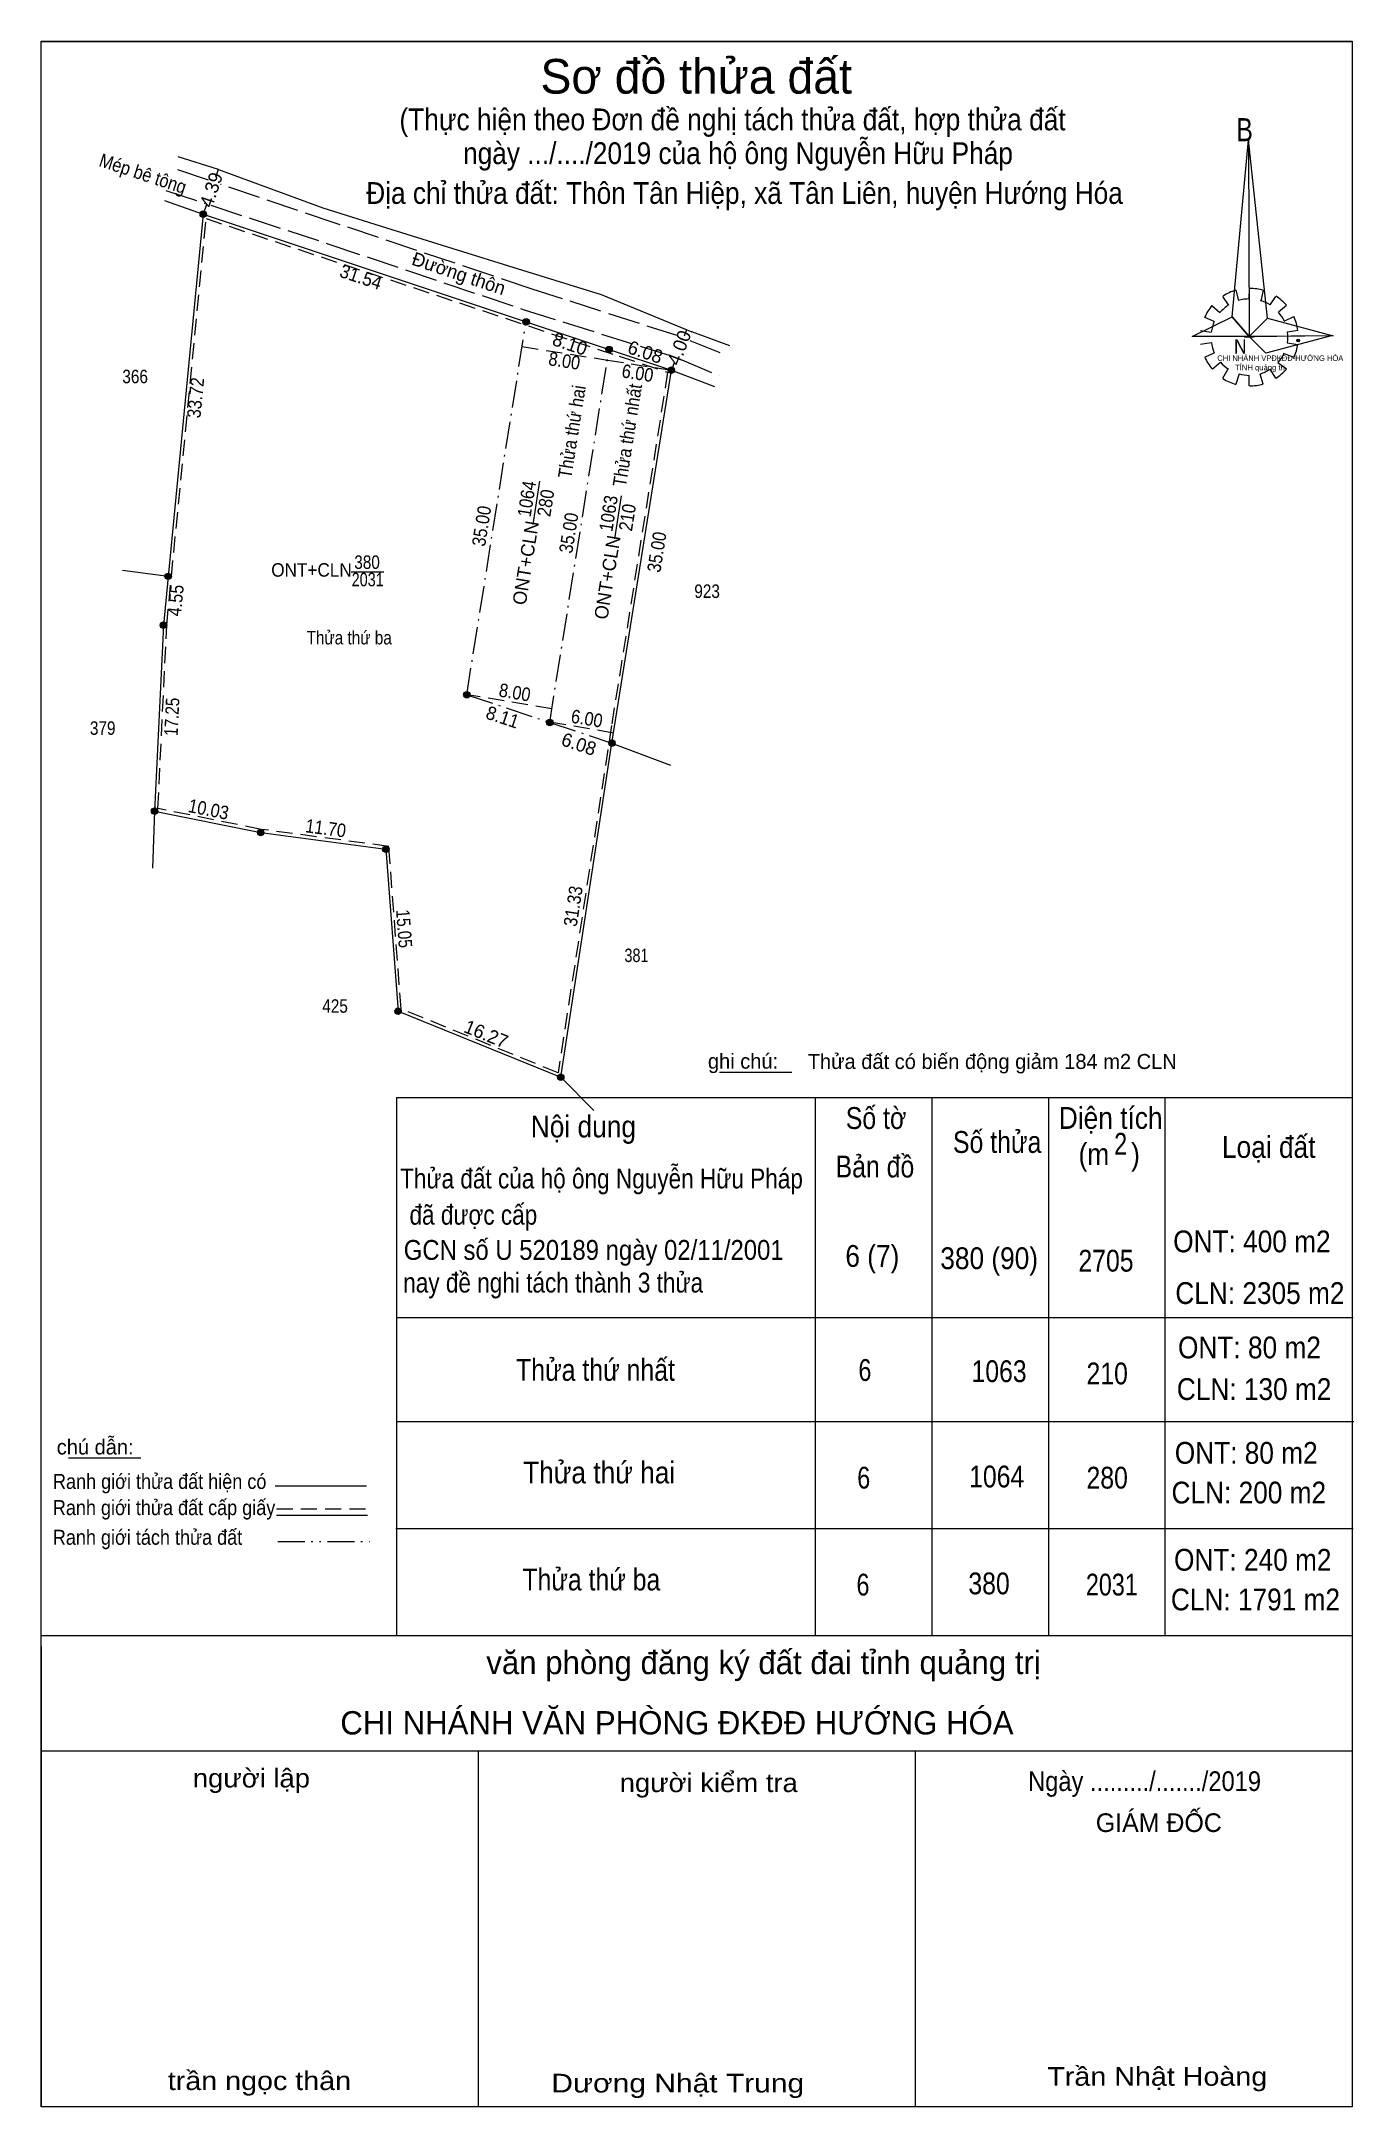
# Model space of a CAD drawing. Header units: metres. Extents: x 548017 to 549086, y 1838275 to 1838499.
# Drawn here: x 548832.4 to 548954, y 1838275.1 to 1838466.5 of the extents above; entities that cross this region are included whole.
import ezdxf
from ezdxf.enums import TextEntityAlignment as Align

# ---------------------------------------------------------------- set-up
doc = ezdxf.new("R2010")
doc.units = ezdxf.units.M
doc.header["$LTSCALE"] = 0.5
doc.header["$PDMODE"] = 32
doc.header["$PDSIZE"] = 0.25
for name, pattern in [('DASH_DOUBLE_DOT', [9.2, 5, -1.2, 0.3, -1.2, 0.3, -1.2]), ('DOT_DASHED', [7.7, 5, -1.2, 0.3, -1.2]), ('LONG_DASHED', [7.5, 6, -1.5]), ('MEDIUM_DASHED', [4.5, 3, -1.5])]:
    doc.linetypes.add(name, pattern=pattern)
for name, color, linetype, lineweight in [('1', 7, 'Continuous', 13), ('10', 7, 'Continuous', 13), ('17', 7, 'Continuous', 13), ('18', 7, 'Continuous', 13), ('23', 7, 'Continuous', 13), ('32', 7, 'Continuous', 13), ('5', 7, 'Continuous', 13), ('6', 7, 'Continuous', 13), ('63', 7, 'Continuous', 13)]:
    doc.layers.add(name, color=color, linetype=linetype, lineweight=lineweight)
doc.layers.add('7', color=7, linetype='Continuous')

msp = doc.modelspace()

# ---------------------------------------------------------------- texts
at = {"layer": '1'}
msp.add_text('Sơ đồ thửa đất', height=3.213, dxfattribs=at).set_placement((548893.085, 1838461.66), align=Align.CENTER)
for s, height, width, p in [('B', 2.139, 0.8, (548943.15, 1838457.25)), ('N', 1.337, 0.9, (548942.93, 1838437.56)), ('CHI NHÁNH VPĐKĐĐ-HƯỚNG HÓA', 0.506, 0.95, (548941.38, 1838436.89)), ('TỈNH quảng trị', 0.5062, 1.05, (548943.02, 1838436.02))]:
    msp.add_text(s, height=height, dxfattribs=dict(at, width=width)).set_placement(p)
for s, width, p in [('ONT+CLN', 0.95, (548857.43, 1838416.89)), ('2031', 0.8, (548862.64, 1838416)), ('380', 0.85, (548862.58, 1838417.61))]:
    msp.add_text(s, height=1.25, dxfattribs=dict(at, width=width)).set_placement(p, align=Align.CENTER)
for s, height, p in [('văn phòng đăng ký đất đai tỉnh quảng trị', 2.16, (548925.02, 1838315.17)), ('CHI NHÁNH VĂN PHÒNG ĐKĐĐ HƯỚNG HÓA', 2.16, (548922.5, 1838309.58)), ('GIÁM ĐỐC', 1.728, (548941.8, 1838300.54))]:
    msp.add_text(s, height=height, dxfattribs=at).set_placement(p, align=Align.RIGHT)
for s, height, width, p in [('người lập', 1.728, 1.1, (548857.29, 1838304.67)), ('người kiểm tra', 1.728, 1.1, (548902.5, 1838304.24)), ('trần ngọc thân', 1.728, 1.15, (548861.1, 1838276.62)), ('Dương Nhật Trung', 1.73, 1.2, (548903.09, 1838276.4)), ('Trần Nhật Hoàng', 1.728, 1.15, (548946.01, 1838277.02))]:
    msp.add_text(s, height=height, dxfattribs=dict(at, width=width)).set_placement(p, align=Align.RIGHT)
at = {"layer": '6'}
for s, height, p in [('ghi chú:', 1.39, (548894.17, 1838371.29)), ('Thửa đất có biến động giảm 184 m2 CLN', 1.39, (548903.42, 1838371.26)), ('chú dẫn:', 1.389, (548833.82, 1838335.53))]:
    msp.add_text(s, height=height, dxfattribs=at).set_placement(p)
for s, height, width, p in [('Số tờ', 2.025, 0.85, (548906.95, 1838365.7)), ('Diện tích', 2.025, 0.9, (548926.69, 1838365.71)), ('Nội dung', 2.025, 0.9, (548877.75, 1838364.92)), ('Số thửa', 2.025, 0.85, (548916.88, 1838363.48)), ('(m   )', 2.025, 0.9, (548928.52, 1838362.35)), ('2', 2.025, 0.8, (548931.82, 1838363.31)), ('Loại đất', 2.025, 0.9, (548941.81, 1838363.02)), ('Thửa đất của hộ ông Nguyễn Hữu Pháp', 1.84, 0.85, (548865.64, 1838360.19)), ('Bản đồ', 2.025, 0.85, (548906, 1838361.21)), (' đã được cấp ', 1.84, 0.85, (548865.93, 1838356.83)), ('ONT: 400 m2', 2.02, 0.9, (548937.29, 1838354.27)), ('GCN số U 520189 ngày 02/11/2001', 1.84, 0.9, (548865.98, 1838353.57)), ('6 (7)', 2.02, 0.9, (548906.91, 1838352.92)), ('380 (90)', 2.02, 0.9, (548915.71, 1838352.71)), ('2705', 2.02, 0.85, (548928.51, 1838352.48)), ('nay đề nghi tách thành 3 thửa', 1.84, 0.85, (548865.93, 1838350.54)), ('CLN: 2305 m2', 2.02, 0.9, (548937.49, 1838349.48)), ('ONT: 80 m2', 2.02, 0.9, (548937.74, 1838344.44)), ('Thửa thứ nhất', 2.025, 0.85, (548876.39, 1838342.36)), ('6', 2.02, 0.8, (548908.12, 1838342.35)), ('1063', 2.02, 0.85, (548918.6, 1838342.24)), ('210', 2.02, 0.85, (548929.26, 1838342.03)), ('CLN: 130 m2', 2.02, 0.9, (548937.63, 1838340.58)), ('Thửa thứ hai', 2.025, 0.9, (548877.04, 1838332.85)), ('ONT: 80 m2', 2.02, 0.9, (548937.44, 1838334.67)), ('Ranh giới thửa đất hiện có ', 1.389, 0.9, (548833.47, 1838332.34)), ('6', 2.02, 0.8, (548908.01, 1838332.37)), ('1064', 2.02, 0.85, (548918.38, 1838332.48)), ('280', 2.02, 0.85, (548929.26, 1838332.37)), ('CLN: 200 m2', 2.02, 0.9, (548937.14, 1838330.99)), ('Ranh giới thửa đất cấp giấy', 1.389, 0.9, (548833.46, 1838329.91)), ('Ranh giới tách thửa đất', 1.389, 0.9, (548833.46, 1838327.16)), ('ONT: 240 m2', 2.02, 0.9, (548937.37, 1838324.76)), ('Thửa thứ ba', 2.02, 0.85, (548876.98, 1838322.93)), ('6', 2.02, 0.8, (548907.94, 1838322.46)), ('380', 2.02, 0.85, (548918.31, 1838322.57)), ('2031', 2.02, 0.8, (548929.2, 1838322.46)), ('CLN: 1791 m2', 2.02, 0.9, (548937.08, 1838321.08))]:
    msp.add_text(s, height=height, dxfattribs=dict(at, width=width)).set_placement(p)
at = {"layer": '6', "width": 0.9}
msp.add_text('Ngày ........./......./2019', height=1.823, dxfattribs=at).set_placement((548934.64, 1838304.34), align=Align.CENTER)
at = {"layer": '63'}
for s, rotation, width, p in [('Mép bê tông', 341.754, 0.9, (548841.6143, 1838453.6535)), ('31.54', 341.571, 0.95, (548861.8174, 1838444.0811)), ('8.00', 351.08, 0.9, (548880.7731, 1838436.2772)), ('6.00', 350.993, 0.9, (548887.5622, 1838435.1451)), ('33.72', 84.469, 0.9, (548847.3106, 1838433.4148)), ('Thửa thứ hai', 80.96, 0.9, (548882.179, 1838430.2218)), ('Thửa thứ nhất', 80.96, 0.9, (548887.3266, 1838429.8968)), ('1064', 80.96, 0.9, (548877.9984, 1838424.0068)), ('280', 80.96, 0.9, (548879.7539, 1838423.6218)), ('35.00', 80.96, 0.9, (548873.8102, 1838421.4868)), ('1063', 80.96, 0.9, (548885.5728, 1838422.6618)), ('210', 80.96, 0.9, (548887.3239, 1838422.2818)), ('35.00', 80.96, 0.9, (548881.8902, 1838420.8468)), ('35.00', 80.96, 0.9, (548890.0502, 1838419.0768)), ('4.55', 84.578, 0.9, (548845.4658, 1838414.6309)), ('8.00', 350.502, 0.9, (548876.1719, 1838405.5504)), ('17.25', 87.242, 0.85, (548845.1077, 1838403.8699)), ('8.11', 341.52, 0.95, (548874.9519, 1838403.2814)), ('6.00', 350.491, 0.9, (548882.8517, 1838403.1301)), ('10.03', 348.556, 0.9, (548847.771, 1838394.7212)), ('11.70', 352.389, 0.9, (548858.6722, 1838392.9585)), ('31.33', 81.28, 0.9, (548882.2945, 1838386.2553)), ('15.05', 274.305, 0.85, (548865.398, 1838384.2169))]:
    msp.add_text(s, height=1.25, rotation=rotation, dxfattribs=dict(at, width=width)).set_placement(p, align=Align.CENTER)
for s, rotation, p in [('4.39', 71.524, (548848.7285, 1838452.5519)), ('Đường thôn', 341.423, (548870.8859, 1838444.3973)), ('8.10', 341.587, (548881.1876, 1838437.8715)), ('6.08', 341.595, (548888.1677, 1838437.1183)), ('4.00', 69.343, (548892.0904, 1838437.8895)), ('ONT+CLN', 80.96, (548877.8985, 1838418.0718)), ('ONT+CLN', 80.96, (548885.4685, 1838416.7318)), ('6.08', 341.595, (548882.0177, 1838400.7783)), ('16.27', 337.911, (548873.385, 1838373.921))]:
    msp.add_text(s, height=1.25, rotation=rotation, dxfattribs=at).set_placement(p, align=Align.CENTER)
for s, width, p in [('366', 0.85, (548841.085, 1838434.82)), ('923', 0.85, (548894.095, 1838414.92)), ('Thửa thứ ba', 0.85, (548860.925, 1838410.61)), ('379', 0.85, (548838.08, 1838402.23)), ('381', 0.8, (548887.55, 1838381.17)), ('425', 0.85, (548859.615, 1838376.47))]:
    msp.add_text(s, height=1.25, dxfattribs=dict(at, width=width)).set_placement(p, align=Align.CENTER)
at = {"layer": '7', "width": 0.9}
for s, height, p in [('(Thực hiện theo Đơn đề nghị tách thửa đất, hợp thửa đất ', 2.025, (548896.79, 1838458.26)), ('ngày .../..../2019 của hộ ông Nguyễn Hữu Pháp', 2.02, (548896.96, 1838455.13)), ('Địa chỉ thửa đất: Thôn Tân Hiệp, xã Tân Liên, huyện Hướng Hóa', 2.02, (548897.565, 1838451.44))]:
    msp.add_text(s, height=height, dxfattribs=at).set_placement(p, align=Align.CENTER)

# ---------------------------------------------------------------- hatches: boundary and pattern name
at = {"layer": '63'}
for points in [[(548847.7, 1838450.48, 1), (548847.1, 1838450.48, 1)], [(548877.62, 1838440.51, 1), (548877.02, 1838440.51, 1)], [(548885.31, 1838437.95, 1), (548884.71, 1838437.95, 1)], [(548891.08, 1838436.03, 1), (548890.48, 1838436.03, 1)], [(548844.45, 1838416.92, 1), (548843.85, 1838416.92, 1)], [(548844.02, 1838412.39, 1), (548843.42, 1838412.39, 1)], [(548872.12, 1838405.95, 1), (548871.52, 1838405.95, 1)], [(548879.81, 1838403.38, 1), (548879.21, 1838403.38, 1)], [(548885.58, 1838401.46, 1), (548884.98, 1838401.46, 1)], [(548843.19, 1838395.16, 1), (548842.59, 1838395.16, 1)], [(548853.02, 1838393.17, 1), (548852.42, 1838393.17, 1)], [(548864.62, 1838391.62, 1), (548864.02, 1838391.62, 1)], [(548865.75, 1838376.61, 1), (548865.15, 1838376.61, 1)], [(548880.83, 1838370.49, 1), (548880.23, 1838370.49, 1)]]:
    msp.add_hatch(color=256, dxfattribs=at).paths.add_polyline_path(points)

# ---------------------------------------------------------------- linework, layer by layer
at = {"layer": '1'}
for p, q in [((548942.43, 1838442.08), (548941.9, 1838442.87)), ((548943.1, 1838443.43), (548943.34, 1838442.48)), ((548944.34, 1838442.63), (548944.37, 1838443.61)), ((548945.64, 1838443.43), (548945.4, 1838442.44)), ((548946.28, 1838442.08), (548946.81, 1838442.87)), ((548941.1, 1838440.54), (548940.22, 1838440.91)), ((548940.86, 1838442.01), (548941.6, 1838441.37)), ((548947.79, 1838442.01), (548947.05, 1838441.4)), ((548947.58, 1838440.57), (548948.46, 1838441)), ((548939.83, 1838439.71), (548940.81, 1838439.56)), ((548940.81, 1838438.57), (548939.83, 1838438.42)), ((548943.87, 1838439.12), (548944.81, 1838439.12)), ((548948.88, 1838439.71), (548947.87, 1838439.56)), ((548947.87, 1838438.57), (548948.88, 1838438.42)), ((548940.22, 1838437.22), (548941.1, 1838437.65)), ((548941.69, 1838436.73), (548940.92, 1838436.11)), ((548946.99, 1838436.73), (548947.79, 1838436.14)), ((548948.49, 1838437.19), (548947.52, 1838437.56)), ((548941.9, 1838435.28), (548942.4, 1838436.14)), ((548943.4, 1838435.68), (548943.1, 1838434.73)), ((548944.34, 1838434.58), (548944.34, 1838435.53)), ((548945.31, 1838435.68), (548945.61, 1838434.76)), ((548946.81, 1838435.28), (548946.28, 1838436.11)), ((548865.32, 1838368.63), (548953.89, 1838368.63)), ((548865.32, 1838368.63), (548865.32, 1838318.76)), ((548904.12, 1838368.63), (548904.12, 1838318.76)), ((548914.92, 1838368.63), (548914.92, 1838318.76)), ((548925.72, 1838368.63), (548925.72, 1838318.76)), ((548936.52, 1838368.63), (548936.52, 1838318.76)), ((548865.32, 1838348.22), (548953.96, 1838348.22)), ((548865.32, 1838338.58), (548954.02, 1838338.58)), ((548865.25, 1838328.67), (548953.96, 1838328.67)), ((548865.32, 1838328.67), (548953.96, 1838328.67)), ((548832.39, 1838318.76), (548953.89, 1838318.76)), ((548832.39, 1838317.72), (548832.39, 1838275.08)), ((548865.25, 1838318.76), (548904.12, 1838318.76)), ((548832.39, 1838308.05), (548953.89, 1838308.05)), ((548872.89, 1838308.05), (548872.89, 1838275.08)), ((548913.39, 1838308.05), (548913.39, 1838275.08))]:
    msp.add_line(p, q, dxfattribs=at)
for points in [[(548832.39, 1838275.08), (548832.39, 1838466.5), (548953.89, 1838466.5), (548953.89, 1838275.08)], [(548832.39, 1838275.08), (548832.39, 1838466.5), (548953.89, 1838466.5), (548953.89, 1838275.08)], [(548944.28, 1838457.38), (548944.34, 1838439.16), (548942.75, 1838440.97)], [(548944.28, 1838457.38), (548944.34, 1838439.16), (548946.02, 1838440.85)], [(548939.04, 1838439.16), (548942.75, 1838440.97), (548944.34, 1838439.16)], [(548952.11, 1838439.22), (548944.34, 1838439.16), (548946.02, 1838440.85)], [(548952.06, 1838439.25), (548945.87, 1838437.59), (548944.34, 1838439.16)]]:
    msp.add_lwpolyline(points, close=True, dxfattribs=at)
at = {"layer": '1', "linetype": 'MEDIUM_DASHED'}
for points in [[(548885.24, 1838403.11), (548880.29, 1838370.91), (548865.74, 1838376.82), (548864.6, 1838391.89), (548852.77, 1838393.47), (548843.2, 1838395.4), (548844.02, 1838412.37), (548844.45, 1838416.89), (548847.66, 1838450.08), (548885.93, 1838437.33)], [(548885.93, 1838437.33), (548890.44, 1838435.83), (548885.24, 1838403.11)]]:
    msp.add_lwpolyline(points, dxfattribs=at)
at = {"layer": '1'}
for centre, major_axis, start_param, end_param in [((548944.3548, 1838439.092), (3.5602, 0), 2.13373541, 2.44496261), ((548944.3548, 1838439.092), (4.5427, 0), 1.84955988, 2.13900916), ((548944.3548, 1838439.092), (3.5602, 0), 1.56985589, 1.85611068), ((548944.3548, 1838439.092), (4.5427, 0), 1.27924208, 1.56332225), ((548944.3548, 1838439.092), (3.5602, 0), 1.00270906, 1.2755622), ((548944.3548, 1838439.092), (4.5427, 0), 0.71056237, 0.99687234), ((548944.3548, 1838439.092), (4.5427, 0), 2.43958176, 2.72400246), ((548944.3548, 1838439.092), (3.5602, 0), 2.72368549, 3.01515824), ((548944.3548, 1838439.092), (3.5602, 0), 0.42678376, 0.70646463), ((548944.3548, 1838439.092), (4.5427, 0), 0.1390515, 0.43393316), ((548944.3548, 1838439.092), (3.5602, 0), 3.28229955, 3.56105054), ((548944.3548, 1838439.092), (3.5602, 0), 6.13558388, 6.41618463), ((548944.3548, 1838439.092), (4.5427, 0), 5.85230288, 6.13839648), ((548944.3548, 1838439.092), (4.5427, 0), 3.56988637, 3.85691866), ((548944.3548, 1838439.092), (3.5602, 0), 3.86077574, 4.13258255), ((548944.3548, 1838439.092), (3.5602, 0), 5.56137327, 5.83951437), ((548944.3289, 1838439.065), (4.5427, 0), 4.1470906, 4.43659307), ((548944.3548, 1838439.092), (3.5602, 0), 4.43854677, 4.71314001), ((548944.3548, 1838439.092), (4.5427, 0), 4.71301008, 4.99761054), ((548944.3548, 1838439.092), (3.5602, 0), 4.99087134, 5.28933161), ((548944.3548, 1838439.092), (4.5427, 0), 5.28561416, 5.56798705)]:
    msp.add_ellipse(centre, major_axis=major_axis, ratio=0.995001, start_param=start_param, end_param=end_param, dxfattribs=at)
msp.add_point((548948.88, 1838438.79), dxfattribs=at)
at = {"layer": '10', "linetype": 'LONG_DASHED'}
for p, q in [((548847.88, 1838453.63), (548844.65, 1838454.72)), ((548843.93, 1838452.69), (548847.57, 1838451.49)), ((548859.73, 1838449.63), (548849.01, 1838453.25)), ((548848.1, 1838451.31), (548859.03, 1838447.72)), ((548877.87, 1838443.55), (548859.73, 1838449.63)), ((548859.03, 1838447.72), (548877.15, 1838441.63)), ((548891.4, 1838439.2), (548877.87, 1838443.55)), ((548877.15, 1838441.63), (548890.66, 1838437.38))]:
    msp.add_line(p, q, dxfattribs=at)
at = {"layer": '10'}
for p, q in [((548847.4, 1838450.48), (548844.15, 1838416.92)), ((548875.69, 1838445.69), (548884.29, 1838443.03)), ((548875.69, 1838445.69), (548884.29, 1838443.03)), ((548877.97, 1838421.74), (548878.6, 1838425.73)), ((548885.54, 1838420.4), (548886.17, 1838424.39)), ((548844.15, 1838416.92), (548839.9, 1838417.46))]:
    msp.add_line(p, q, dxfattribs=at)
at = {"layer": '10', "linetype": 'DOT_DASHED'}
for p, q in [((548871.82, 1838405.95), (548877.32, 1838440.51)), ((548879.51, 1838403.38), (548885.01, 1838437.95))]:
    msp.add_line(p, q, dxfattribs=at)
at = {"layer": '10'}
msp.add_lwpolyline([(548844.15, 1838416.92), (548843.72, 1838412.39), (548842.89, 1838395.16), (548852.72, 1838393.17), (548864.32, 1838391.62), (548865.45, 1838376.61), (548880.53, 1838370.49), (548885.28, 1838401.46), (548890.78, 1838436.03)], dxfattribs=at)
at = {"layer": '17'}
for p, q in [((548895.25, 1838370.97), (548901.96, 1838370.97)), ((548834.9, 1838335.21), (548841.61, 1838335.21))]:
    msp.add_line(p, q, dxfattribs=at)
at = {"layer": '18'}
for p, q in [((548864.39, 1838449.23), (548875.69, 1838445.69)), ((548875.69, 1838445.69), (548884.29, 1838443.03)), ((548884.29, 1838443.03), (548892.69, 1838439.58)), ((548896.19, 1838438.27), (548892.69, 1838439.58)), ((548890.78, 1838436.03), (548894.78, 1838434.52)), ((548885.28, 1838401.46), (548890.7, 1838399.43)), ((548880.53, 1838370.49), (548883.59, 1838367.42))]:
    msp.add_line(p, q, dxfattribs=at)
msp.add_lwpolyline([(548848.8, 1838454.64), (548858.47, 1838451.09), (548864.39, 1838449.23)], dxfattribs=at)
at = {"layer": '23'}
for p, q in [((548848.8, 1838454.64), (548845.06, 1838455.81)), ((548843.81, 1838451.77), (548847.4, 1838450.48))]:
    msp.add_line(p, q, dxfattribs=at)
at = {"layer": '32'}
for p, q in [((548847.4, 1838450.48), (548877.32, 1838440.51)), ((548877.32, 1838440.51), (548885.01, 1838437.95)), ((548885.01, 1838437.95), (548890.78, 1838436.03))]:
    msp.add_line(p, q, dxfattribs=at)
at = {"layer": '32', "linetype": 'MEDIUM_DASHED'}
for p, q in [((548876.96, 1838438.21), (548884.86, 1838436.97)), ((548884.85, 1838436.97), (548890.78, 1838436.03)), ((548879.71, 1838404.63), (548871.82, 1838405.95)), ((548885.43, 1838402.4), (548879.52, 1838403.39))]:
    msp.add_line(p, q, dxfattribs=at)
at = {"layer": '32', "linetype": 'LONG_DASHED'}
for p, q in [((548891.82, 1838439.06), (548891.83, 1838439.06)), ((548892.49, 1838438.79), (548895.84, 1838437.42)), ((548891.15, 1838437.23), (548891.16, 1838437.22)), ((548891.75, 1838436.98), (548895.22, 1838435.51))]:
    msp.add_line(p, q, dxfattribs=at)
at = {"layer": '32', "linetype": 'DOT_DASHED'}
for p, q in [((548871.82, 1838405.95), (548879.51, 1838403.38)), ((548879.51, 1838403.38), (548885.28, 1838401.46))]:
    msp.add_line(p, q, dxfattribs=at)
at = {"layer": '5'}
msp.add_lwpolyline([(548832.39, 1838466.51), (548953.89, 1838466.51), (548953.89, 1838275.08), (548832.39, 1838275.08)], close=True, dxfattribs=at)
at = {"layer": '6'}
for p, q in [((548854.05, 1838332.61), (548862.52, 1838332.61)), ((548854.19, 1838329.91), (548862.63, 1838329.91))]:
    msp.add_line(p, q, dxfattribs=at)
at = {"layer": '6', "linetype": 'MEDIUM_DASHED'}
msp.add_line((548854.19, 1838330.48), (548862.7, 1838330.48), dxfattribs=at)
at = {"layer": '63'}
for p, q in [((548848.79, 1838454.64), (548848.54, 1838453.88)), ((548847.7, 1838451.37), (548847.4, 1838450.48)), ((548892.19, 1838439.77), (548891.97, 1838439.19)), ((548891.03, 1838436.71), (548890.78, 1838436.03)), ((548861.12, 1838417.35), (548864.13, 1838417.35)), ((548842.89, 1838395.16), (548842.69, 1838389.87))]:
    msp.add_line(p, q, dxfattribs=at)
at = {"layer": '63', "linetype": 'DASH_DOUBLE_DOT'}
msp.add_line((548854.31, 1838327.46), (548862.81, 1838327.46), dxfattribs=at)
at = {"layer": '63'}
for centre in [(548847.4, 1838450.48), (548877.32, 1838440.51), (548885.01, 1838437.95), (548890.78, 1838436.03), (548844.15, 1838416.92), (548843.72, 1838412.39), (548871.82, 1838405.95), (548879.51, 1838403.38), (548885.28, 1838401.46), (548842.89, 1838395.16), (548852.72, 1838393.17), (548864.32, 1838391.62), (548865.45, 1838376.61), (548880.53, 1838370.49)]:
    msp.add_circle(centre, 0.3, dxfattribs=at)

msp.set_redraw_order([(e.dxf.handle, doc.entitydb.next_handle()) for e in msp.query("TEXT MTEXT ATTDEF DIMENSION ARC_DIMENSION")])  # texts and dimensions are drawn at this point

doc.saveas('drawing.dxf')
